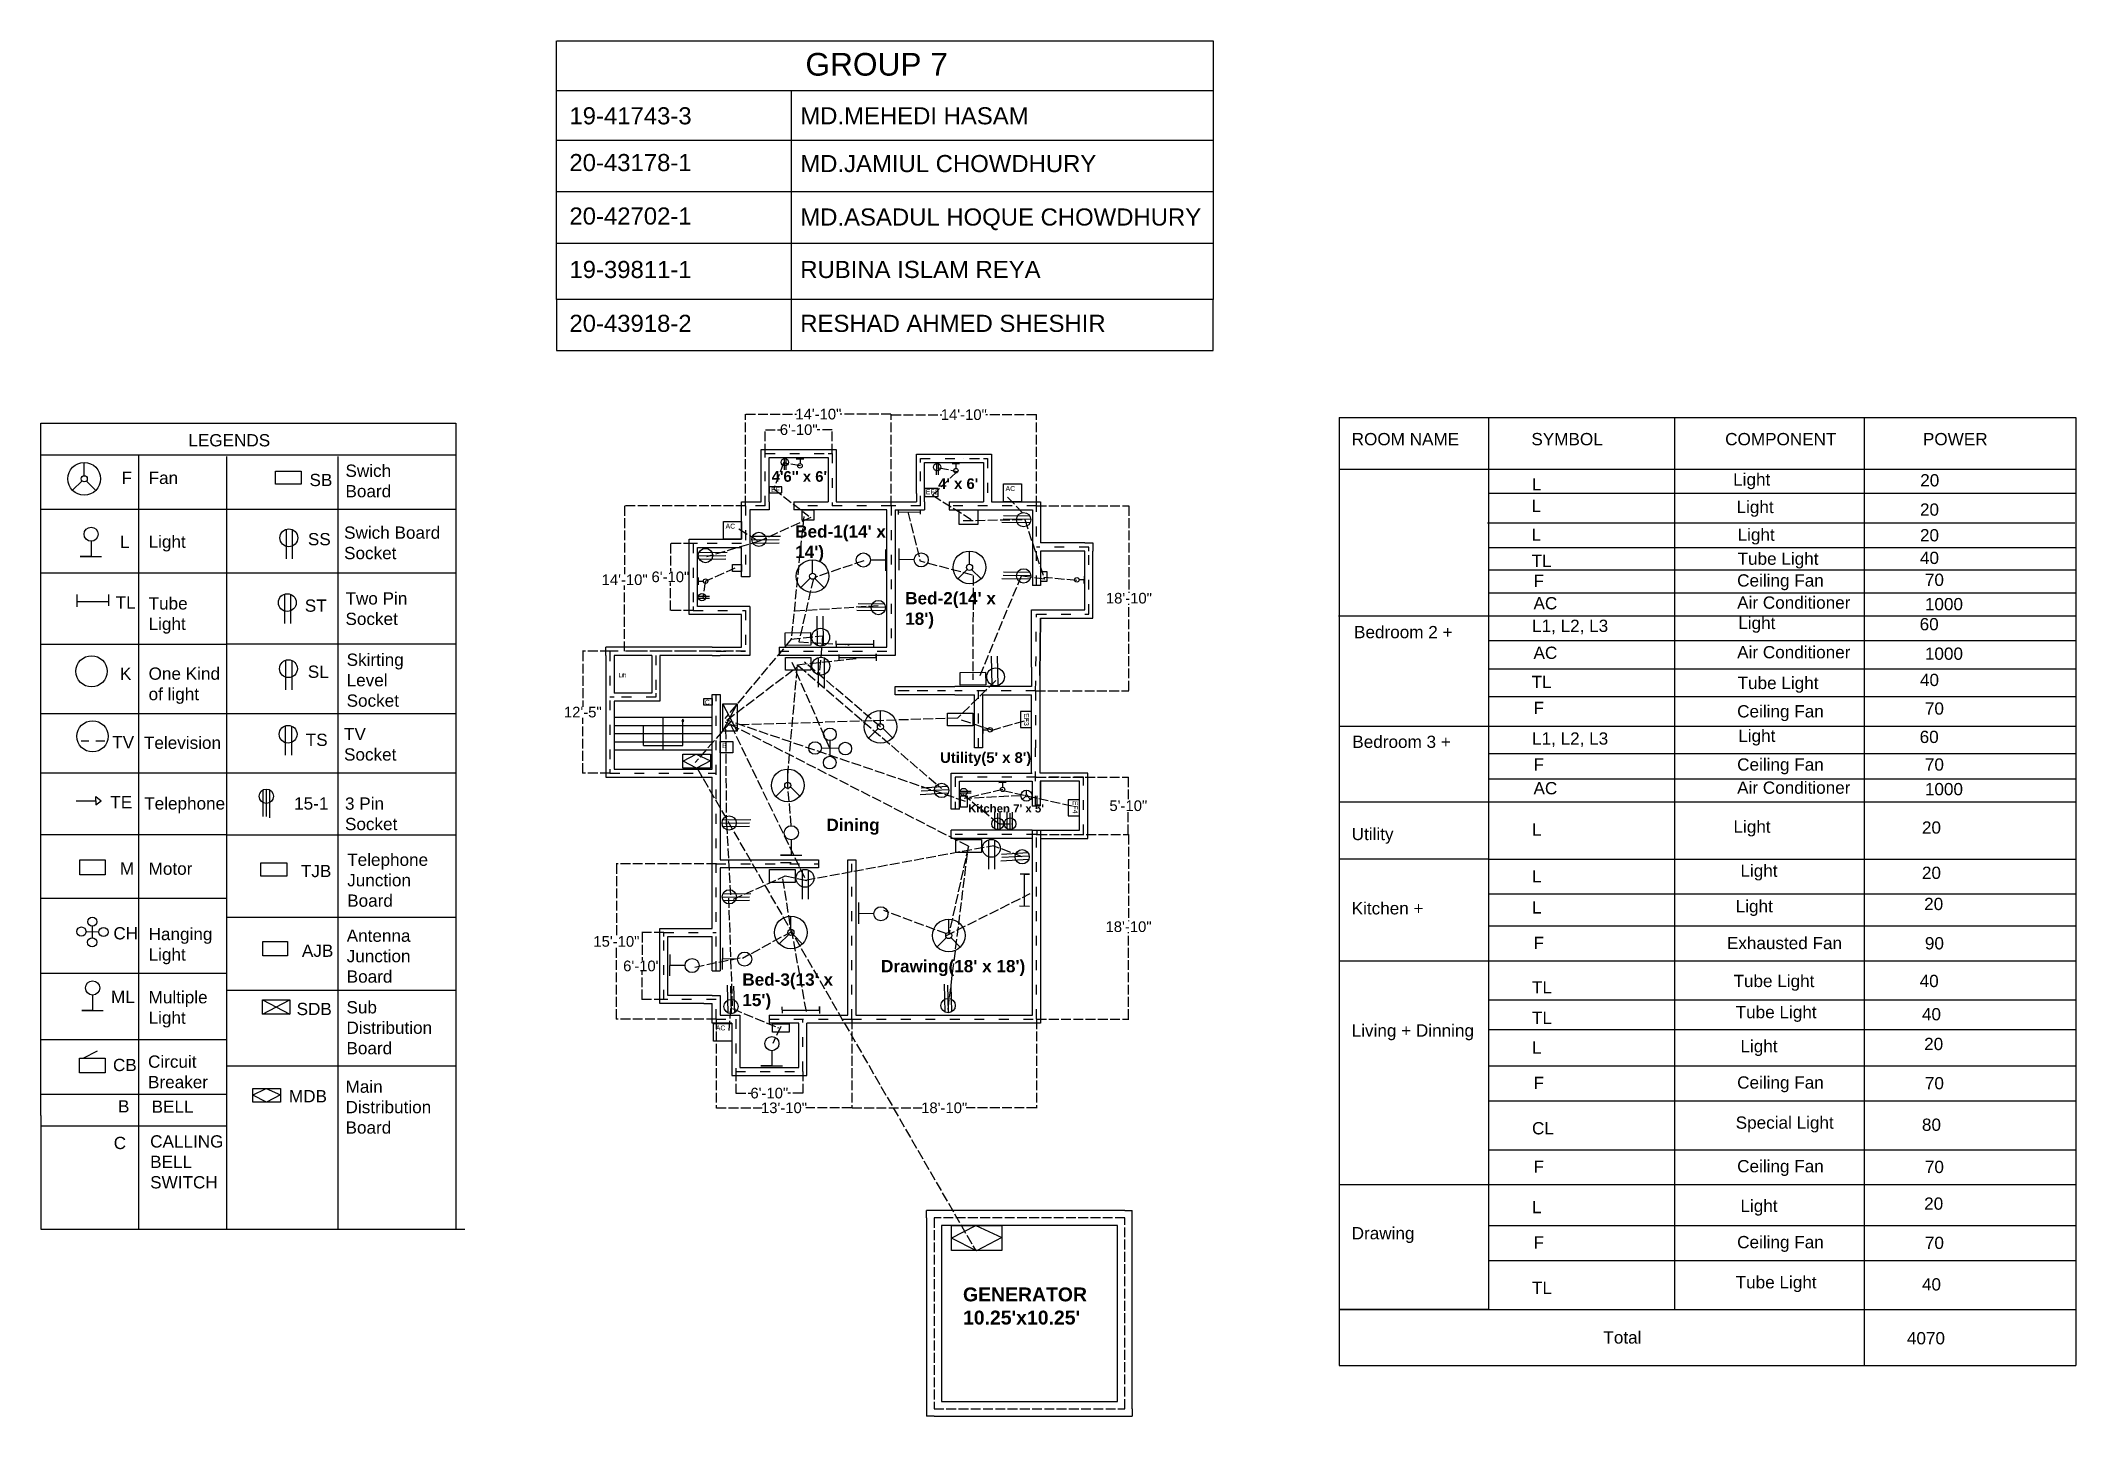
# Model space of a CAD drawing. Header units: inches. Extents: x 401 to 2892, y -266 to 1416.
import ezdxf

# ---------------------------------------------------------------- set-up
doc = ezdxf.new("R2010")
doc.units = ezdxf.units.IN
doc.header["$MEASUREMENT"] = 0
doc.linetypes.add('ACAD_ISO02W100', pattern=[15, 12, -3])
doc.linetypes.add('ACAD_ISO03W100', pattern=[30, 12, -18])
doc.layers.add('dot', color=7, linetype='ACAD_ISO03W100')
doc.layers.add('Layer1', color=160, linetype='Continuous')
doc.styles.get("Standard").update_dxf_attribs({"font": 'arial.ttf'})
doc.dimstyles.new('Annotative', dxfattribs={"dimscale": 0, "dimtxt": 13, "dimasz": 0.18, "dimexe": 0.18, "dimexo": 0.0625, "dimgap": 0.09, "dimtad": 0, "dimtih": 1, "dimtoh": 1, "dimdec": 0, "dimzin": 0, "dimdsep": 46, "dimlunit": 4, "dimtxsty": 'Standard', "dimcen": 0.09, "dimaunit": 1, "dimadec": 0, "dimazin": 0, "dimtfac": 1, "dimtdec": 0, "dimtofl": 0, "dimtmove": 0, "dimatfit": 3, "dimfxl": 1, "dimtolj": 1, "dimtzin": 0, "dimarcsym": 0})

msp = doc.modelspace()

# ---------------------------------------------------------------- texts
at = {"color": 4, "linetype": 'ACAD_ISO02W100', "attachment_point": 1}
for s, width, gutter_width, heights, insert, char_height in [('GROUP 7', 250.485, 0.566, [0], (1336.5, 1401.5), 27.72), ('19-41743-3', 264.064, 0.566, [0], (1047.7, 1335.1), 20.93), ('MD.MEHEDI HASAM', 394.927, 0.566, [0], (1330.2, 1335.1), 20.93), ('20-43178-1', 143.652, 0.566, [0], (1047.7, 1277.9), 20.93), ('MD.JAMIUL CHOWDHURY', 423.944, 0.566, [0], (1330.2, 1276.7), 20.93), ('20-42702-1', 143.652, 0.566, [0], (1047.7, 1212.5), 20.93), ('MD.ASADUL HOQUE CHOWDHURY', 593.46, 0.566, [0], (1330.2, 1211.3), 20.93), ('19-39811-1', 143.652, 0.566, [0], (1047.7, 1147.1), 20.93), ('RUBINA ISLAM REYA', 409.817, 0.566, [0], (1330.2, 1147.1), 20.93), ('20-43918-2', 143.652, 0.566, [0], (1047.7, 1081.2), 20.93), ('RESHAD AHMED SHESHIR', 409.817, 0.566, [0], (1330.2, 1081.2), 20.93), ("{\\fArial|b1|i0|c0|p34;\\C5; \\H1.3x;\\C4;4'6'' x 6'}", 166.552, 1, [0], (1291.3, 889.9), 10), ("{\\fArial|b1|i0|c0|p34; 4' x 6'}", 166.552, 1, [0], (1493.9, 881.1), 13), ("{\\fArial|b1|i0|c0|p34;Bed-1(14' x 14')}", 117.637, 1, [44.9], (1324, 823.6), 15), ("{\\fArial|b1|i0|c0|p34;Utility(5' x 8')}", 166.552, 1, [0], (1501.3, 546), 13), ('{\\fArial|b1|i0|c0|p34;Dining}', 181.165, 1, [0], (1362.2, 464.7), 15), ("{\\fArial|b1|i0|c0|p34;Bed-3(13' x 15')}", 117.637, 1, [0], (1259.3, 275.4), 15), ("{\\fArial|b1|i0|c0|p34;Drawing(18' x 18')}", 181.165, 1, [0], (1429, 291.8), 15)]:
    msp.add_mtext_dynamic_manual_height_columns(s, width=width, gutter_width=gutter_width, heights=heights, dxfattribs=dict(at, insert=insert, char_height=char_height))
at = {"attachment_point": 1}
for s, width, gutter_width, heights, insert, char_height in [('LEGENDS', 20.277, 15.9, [0], (581.4, 935.2), 15), ('ROOM NAME', 147.379, 1, [0.621], (2004.9, 936.6), 15), ('SYMBOL', 147.379, 1, [0.621], (2224.8, 936.6), 15), ('COMPONENT', 147.379, 1, [0.621], (2461.9, 936.6), 15), ('POWER', 147.379, 1, [0.621], (2703.9, 936.6), 15), ('Swich Board', 76.742, 15.9, [0], (773.7, 897.9), 15), ('F', 20.277, 15.9, [0], (499.7, 889.2), 15), ('Fan', 20.277, 15.9, [0], (532.8, 889.2), 15), ('SB', 20.277, 15.9, [0], (729.7, 886.6), 15), ('L', 147.379, 1, [0.621], (2225.4, 881.3), 15), ('Light', 147.379, 1, [0.621], (2471.7, 887.3), 15), ('20', 147.379, 1, [0.621], (2700.6, 886.2), 15), ('EF', 11.139, 1, [0], (1294.5, 870.2), 6), ('EF2', 13.091, 1, [0], (1483.9, 867.6), 6), ('AC', 16.377, 1, [0], (1581.4, 871.6), 6), ('L', 147.379, 1, [0.621], (2225, 854.9), 15), (' Light', 147.379, 1, [0.621], (2470, 853.6), 15), ('20', 147.379, 1, [0.621], (2700.3, 850.4), 15), ('Swich Board Socket', 139.434, 15.9, [0], (772, 822.2), 15), ('AC', 16.377, 1, [0], (1238.8, 825.6), 6), ('L', 20.277, 15.9, [0], (497.8, 810.8), 15), ('Light', 20.277, 15.9, [0], (532.8, 811.1), 15), ('SS', 20.277, 15.9, [0], (727.7, 814.2), 15), ('L', 147.379, 1, [0.621], (2225, 819.7), 15), (' Light', 147.379, 1, [0.621], (2471.3, 819.7), 15), ('20', 147.379, 1, [0.621], (2700.3, 819), 15), ('TL', 147.379, 1, [0.621], (2225, 787.8), 15), (' Tube Light', 147.379, 1, [0.621], (2471.3, 790.3), 15), ('40', 147.379, 1, [0.621], (2700.3, 791.3), 15), ('F', 147.379, 1, [0.621], (2227.4, 763.2), 15), ('Ceiling Fan', 147.379, 1, [0.621], (2476.6, 763.7), 15), ('70', 147.379, 1, [0.621], (2706.3, 764.5), 15), ('TL', 20.277, 15.9, [0], (492.5, 736.6), 15), ('Tube Light', 58.446, 15.9, [0], (532.8, 735.6), 15), ('ST', 20.277, 15.9, [0], (723.9, 732.9), 15), ('Two Pin Socket', 76.742, 15.9, [0], (773.7, 741.7), 15), ('AC', 147.379, 1, [0.621], (2227.4, 735.8), 15), ('Air Conditioner', 147.379, 1, [0.621], (2476.6, 736.6), 15), ('1000', 147.379, 1, [0.621], (2706.3, 734.7), 15), ('Bedroom 2 +', 147.379, 1, [0.621], (2007.8, 700.5), 15), ('L1, L2, L3', 147.379, 1, [0.621], (2225.6, 708.2), 15), (' Light', 147.379, 1, [0.621], (2472.1, 711.7), 15), ('60', 147.379, 1, [0.621], (2699.9, 710.2), 15), ('AC', 147.379, 1, [0.621], (2227.4, 675.2), 15), ('Air Conditioner', 147.379, 1, [0.621], (2476.6, 675.9), 15), ('1000', 147.379, 1, [0.621], (2706.3, 674.1), 15), ('K', 20.277, 15.9, [0], (497.7, 649.5), 15), ('One Kind of light', 108.269, 15.9, [0], (532.8, 649.7), 15), ('SL', 20.277, 15.9, [0], (727.6, 652), 15), ('Skirting Level Socket', 115.657, 15.9, [0], (775.1, 666.7), 15), ('TL', 147.379, 1, [0.621], (2225, 639.5), 15), (' Tube Light', 147.379, 1, [0.621], (2471.3, 638.3), 15), ('40', 147.379, 1, [0.621], (2700.3, 642), 15), ('C', 7.952, 1, [0], (1213.4, 610.2), 6), ('F', 147.379, 1, [0.621], (2227.4, 607.7), 15), ('Ceiling Fan', 147.379, 1, [0.621], (2476.6, 603.6), 15), ('70', 147.379, 1, [0.621], (2706.3, 607), 15), ('TV Socket', 76.742, 15.9, [0], (771.9, 575.8), 15), (' Light', 147.379, 1, [0.621], (2472.1, 573.7), 15), ('TV', 20.277, 15.9, [0], (488.3, 565.9), 15), ('Television', 20.277, 15.9, [0], (527.1, 565.1), 15), ('TS', 20.277, 15.9, [0], (725.1, 568.7), 15), ('B', 10.769, 1, [0], (1234.7, 557.1), 6), ('Bedroom 3 +', 147.379, 1, [0.621], (2005.7, 566.3), 15), ('L1, L2, L3', 147.379, 1, [0.621], (2225.6, 570.3), 15), ('60', 147.379, 1, [0.621], (2699.9, 572.3), 15), ('F', 147.379, 1, [0.621], (2227.4, 538.6), 15), ('Ceiling Fan', 147.379, 1, [0.621], (2476.6, 538.5), 15), ('70', 147.379, 1, [0.621], (2706.3, 538.5), 15), ('AC', 147.379, 1, [0.621], (2227.4, 509.5), 15), ('Air Conditioner', 147.379, 1, [0.621], (2476.6, 510.2), 15), ('1000', 147.379, 1, [0.621], (2706.3, 508.4), 15), ('TE', 20.277, 15.9, [0], (486, 492.5), 15), ('Telephone', 20.277, 15.9, [0], (527.4, 490.9), 15), ('15-1', 20.277, 15.9, [0], (710.9, 490.9), 15), ('3 Pin Socket', 76.742, 15.9, [0], (773.1, 490.7), 15), ('Utility', 147.379, 1, [0.621], (2004.9, 453.5), 15), ('L', 147.379, 1, [0.621], (2225.6, 459.1), 15), ('Light', 147.379, 1, [0.621], (2472.1, 462.5), 15), ('20', 147.379, 1, [0.621], (2702.7, 461.4), 15), ('M', 20.277, 15.9, [0], (497.7, 411.2), 15), ('Motor', 20.277, 15.9, [0], (532.8, 411.1), 15), ('TJB', 20.277, 15.9, [0], (719.1, 408.2), 15), ('Telephone Junction Board', 132.088, 15.9, [0], (775.8, 422), 15), ('L', 147.379, 1, [0.621], (2225.6, 401.7), 15), (' Light', 147.379, 1, [0.621], (2474.8, 408.6), 15), ('20', 147.379, 1, [0.621], (2702.7, 406), 15), ('Kitchen + ', 147.379, 1, [0.621], (2004.9, 362.6), 15), ('L', 147.379, 1, [0.621], (2225.6, 363.7), 15), ('Light', 147.379, 1, [0.621], (2474.8, 365.2), 15), ('20', 147.379, 1, [0.621], (2705.4, 367.9), 15), ('CH', 20.277, 15.9, [0], (489.7, 332), 15), ('Hanging Light', 71.657, 15.9, [0], (532.8, 331.1), 15), ('Antenna Junction Board', 133.95, 15.9, [0], (775.2, 329.1), 15), ('AJB', 20.277, 15.9, [0], (720.4, 310.7), 15), ('F', 147.379, 1, [0.621], (2227.4, 320.2), 15), ('Exhausted Fan', 147.379, 1, [0.621], (2464, 320.1), 15), ('90', 147.379, 1, [0.621], (2706.3, 319.8), 15), ('Tube Light', 147.379, 1, [0.621], (2472.1, 273.7), 15), ('ML', 20.277, 15.9, [0], (486.8, 254.2), 15), ('Multiple Light', 80.674, 15.9, [0], (532.8, 253.8), 15), ('TL', 147.379, 1, [0.621], (2225.6, 265.9), 15), ('40', 147.379, 1, [0.621], (2699.9, 273.7), 15), ('SDB', 20.277, 15.9, [0], (713.9, 239.4), 15), ('Sub Distribution Board', 110.812, 15.9, [0], (774.9, 241.5), 15), ('TL', 147.379, 1, [0.621], (2225.6, 228.7), 15), ('Tube Light', 147.379, 1, [0.621], (2474.8, 235.6), 15), ('40', 147.379, 1, [0.621], (2702.7, 233), 15), ('AC', 16.377, 1, [0], (1226.9, 211.7), 6), ('Living + Dinning', 147.379, 1, [0.621], (2004.9, 213.1), 15), ('Circuit Breaker', 76.742, 15.9, [0], (532.1, 175), 15), ('L', 147.379, 1, [0.621], (2225.6, 192.4), 15), (' Light', 147.379, 1, [0.621], (2474.8, 193.9), 15), ('20', 147.379, 1, [0.621], (2705.4, 196.6), 15), ('CB', 20.277, 15.9, [0], (489.2, 170.9), 15), ('Ceiling Fan', 147.379, 1, [0.621], (2476.6, 149.5), 15), ('MDB', 20.277, 15.9, [0], (704.5, 132.7), 15), ('Main \\PDistribution \\PBoard', 177.535, 15.9, [0], (773.8, 144.4), 15), ('F', 147.379, 1, [0.621], (2227.4, 148.9), 15), ('70', 147.379, 1, [0.621], (2706.3, 148.6), 15), ('B', 26.67, 1, [0], (495.4, 120.3), 15), ('BELL', 68.973, 1, [0], (536.5, 119.9), 15), ('Special Light', 147.379, 1, [0.621], (2474.8, 100.4), 15), ('C', 14.714, 1, [0], (490.1, 75.5), 15), ('CALLING BELL SWITCH', 78.184, 1, [0], (534.7, 77.4), 15), ('CL', 147.379, 1, [0.621], (2225.6, 93.5), 15), ('80', 147.379, 1, [0.621], (2702.7, 97.8), 15), ('F', 147.379, 1, [0.621], (2227.4, 46.5), 15), ('Ceiling Fan', 147.379, 1, [0.621], (2476.6, 47.1), 15), ('70', 147.379, 1, [0.621], (2706.3, 46.2), 15), ('20', 147.379, 1, [0.621], (2705.4, 1.3), 15), ('L', 147.379, 1, [0.621], (2225.6, -2.9), 15), (' Light', 147.379, 1, [0.621], (2474.8, -1.4), 15), ('Drawing', 147.379, 1, [0.621], (2004.9, -34.9), 15), ('F', 147.379, 1, [0.621], (2227.4, -46.4), 15), ('Ceiling Fan', 147.379, 1, [0.621], (2476.6, -45.8), 15), ('70', 147.379, 1, [0.621], (2706.3, -46.7), 15), ('Tube Light', 147.379, 1, [0.621], (2474.8, -94.9), 15), ('40', 147.379, 1, [0.621], (2702.7, -97.5), 15), ('TL', 147.379, 1, [0.621], (2225.6, -101.8), 15), ('Total', 147.379, 1, [0.621], (2312.9, -162.4), 15), ('4070', 147.379, 1, [0.621], (2684.3, -163.4), 15)]:
    msp.add_mtext_dynamic_manual_height_columns(s, width=width, gutter_width=gutter_width, heights=heights, dxfattribs=dict(at, insert=insert, char_height=char_height))
at = {"color": 2, "linetype": 'ACAD_ISO02W100', "true_color": 0xf1eb1f, "attachment_point": 1}
for s, insert, char_height in [('Lift', (1107.8, 642.8), 5), ("{\\fArial|b1|i0|c0|p34;\\C4; Kitchen 7' x 5'}", (1531.7, 482.3), 10)]:
    msp.add_mtext_dynamic_manual_height_columns(s, width=166.552, gutter_width=1, heights=[0], dxfattribs=dict(at, insert=insert, char_height=char_height))
at = {"char_height": 6, "attachment_point": 1}
for s, width, insert, rotation in [('EF3', 8.534, (1609.9, 593.7), 270.3656), ('EF4', 8.898, (1669.7, 486.4), 269.6474)]:
    msp.add_mtext_dynamic_manual_height_columns(s, width=width, gutter_width=1, heights=[0], dxfattribs=dict(at, insert=insert, rotation=rotation))
at = {"color": 4, "linetype": 'ByBlock', "insert": (1529.3, -108.8), "char_height": 17, "attachment_point": 1}
msp.add_mtext_dynamic_manual_height_columns("{\\fArial|b1|i0|c0|p34;GENERATOR\\P10.25'x10.25'}", width=168.767, gutter_width=1.82, heights=[0], dxfattribs=at)
at = {"layer": 'dot', "color": 4, "linetype": 'ACAD_ISO02W100', "insert": (1458.6, 741.9), "char_height": 15, "attachment_point": 1}
msp.add_mtext_dynamic_manual_height_columns("{\\fArial|b1|i0|c0|p34;Bed-2(14' x 18')}", width=117.637, gutter_width=1, heights=[44.9], dxfattribs=at)

# ---------------------------------------------------------------- blocks, each defined once
blk = doc.blocks.new('*D5')
at = {"color": 0, "linetype": 'ACAD_ISO02W100', "lineweight": -2, "transparency": 16777216}
for p, q in [((1393.3, 219.4), (1393.3, 110.7)), ((1619.3, 219.4), (1619.3, 110.7)), ((1393.5, 110.9), (1479.5, 110.9)), ((1619.2, 110.9), (1533.2, 110.9))]:
    blk.add_line(p, q, dxfattribs=at)
at = {"color": 0, "linetype": 'ACAD_ISO02W100', "transparency": 16777216}
for points in [[(1393.5, 110.9), (1393.5, 110.9), (1393.3, 110.9)], [(1619.2, 110.9), (1619.2, 110.9), (1619.3, 110.9)]]:
    blk.add_solid(points, dxfattribs=at)
at = {"layer": 'Defpoints', "color": 0, "linetype": 'ACAD_ISO02W100', "transparency": 16777216}
for p in [(1393.3, 219.5), (1619.3, 219.5), (1619.3, 110.9)]:
    blk.add_point(p, dxfattribs=at)
at = {"color": 0, "linetype": 'ACAD_ISO02W100', "transparency": 16777216, "insert": (1506.3, 110.9), "char_height": 13, "attachment_point": 5}
blk.add_mtext('\\A1;18\'-10"', dxfattribs=at)
blk = doc.blocks.new('*D6')
at = {"color": 0, "linetype": 'ACAD_ISO02W100', "lineweight": -2, "transparency": 16777216}
for p, q in [((1227.3, 219.4), (1227.3, 110.7)), ((1393.3, 219.4), (1393.3, 110.7)), ((1227.5, 110.9), (1283.5, 110.9)), ((1393.2, 110.9), (1337.2, 110.9))]:
    blk.add_line(p, q, dxfattribs=at)
at = {"color": 0, "linetype": 'ACAD_ISO02W100', "transparency": 16777216}
for points in [[(1227.5, 110.9), (1227.5, 110.9), (1227.3, 110.9)], [(1393.2, 110.9), (1393.2, 110.9), (1393.3, 110.9)]]:
    blk.add_solid(points, dxfattribs=at)
at = {"layer": 'Defpoints', "color": 0, "linetype": 'ACAD_ISO02W100', "transparency": 16777216}
for p in [(1227.3, 219.5), (1393.3, 219.5), (1227.3, 110.9)]:
    blk.add_point(p, dxfattribs=at)
at = {"color": 0, "linetype": 'ACAD_ISO02W100', "transparency": 16777216, "insert": (1310.3, 110.9), "char_height": 13, "attachment_point": 5}
blk.add_mtext('\\A1;13\'-10"', dxfattribs=at)
blk = doc.blocks.new('*D7')
at = {"color": 0, "linetype": 'ACAD_ISO02W100', "lineweight": -2, "transparency": 16777216}
for p, q in [((1227.3, 409.5), (1105, 409.5)), ((1105.2, 409.3), (1105.2, 321.2)), ((1105.2, 219.6), (1105.2, 307.7)), ((1227.3, 219.5), (1105, 219.5))]:
    blk.add_line(p, q, dxfattribs=at)
at = {"color": 0, "linetype": 'ACAD_ISO02W100', "transparency": 16777216}
for points in [[(1105.2, 409.3), (1105.3, 409.3), (1105.2, 409.5)], [(1105.2, 219.6), (1105.3, 219.6), (1105.2, 219.5)]]:
    blk.add_solid(points, dxfattribs=at)
at = {"layer": 'Defpoints', "color": 0, "linetype": 'ACAD_ISO02W100', "transparency": 16777216}
for p in [(1105.2, 409.5), (1227.3, 409.5), (1227.3, 219.5)]:
    blk.add_point(p, dxfattribs=at)
at = {"color": 0, "linetype": 'ACAD_ISO02W100', "transparency": 16777216, "insert": (1105.2, 314.5), "char_height": 13, "attachment_point": 5}
blk.add_mtext('\\A1;15\'-10"', dxfattribs=at)
blk = doc.blocks.new('*D8')
at = {"color": 0, "linetype": 'ACAD_ISO02W100', "lineweight": -2, "transparency": 16777216}
for p, q in [((1263.3, 847.5), (1115.1, 847.5)), ((1115.3, 847.3), (1115.3, 763.7)), ((1115.3, 669.6), (1115.3, 750.2)), ((1263.3, 669.5), (1115.1, 669.5))]:
    blk.add_line(p, q, dxfattribs=at)
at = {"color": 0, "linetype": 'ACAD_ISO02W100', "transparency": 16777216}
for points in [[(1115.2, 847.3), (1115.3, 847.3), (1115.3, 847.5)], [(1115.2, 669.6), (1115.3, 669.6), (1115.3, 669.5)]]:
    blk.add_solid(points, dxfattribs=at)
at = {"layer": 'Defpoints', "color": 0, "linetype": 'ACAD_ISO02W100', "transparency": 16777216}
for p in [(1115.3, 847.5), (1263.3, 847.5), (1263.3, 669.5)]:
    blk.add_point(p, dxfattribs=at)
at = {"color": 0, "linetype": 'ACAD_ISO02W100', "transparency": 16777216, "insert": (1115.3, 757), "char_height": 13, "attachment_point": 5}
blk.add_mtext('\\A1;14\'-10"', dxfattribs=at)
blk = doc.blocks.new('*D9')
at = {"color": 0, "linetype": 'ACAD_ISO02W100', "lineweight": -2, "transparency": 16777216}
for p, q in [((1263.3, 847.5), (1263.3, 959.8)), ((1263.5, 959.6), (1325.5, 959.6)), ((1441.2, 959.6), (1379.2, 959.6)), ((1441.3, 847.5), (1441.3, 959.8))]:
    blk.add_line(p, q, dxfattribs=at)
at = {"color": 0, "linetype": 'ACAD_ISO02W100', "transparency": 16777216}
for points in [[(1263.5, 959.6), (1263.5, 959.6), (1263.3, 959.6)], [(1441.2, 959.6), (1441.2, 959.6), (1441.3, 959.6)]]:
    blk.add_solid(points, dxfattribs=at)
at = {"layer": 'Defpoints', "color": 0, "linetype": 'ACAD_ISO02W100', "transparency": 16777216}
for p in [(1441.3, 959.6), (1263.3, 847.5), (1441.3, 847.5)]:
    blk.add_point(p, dxfattribs=at)
at = {"color": 0, "linetype": 'ACAD_ISO02W100', "transparency": 16777216, "insert": (1352.3, 959.6), "char_height": 13, "attachment_point": 5}
blk.add_mtext('\\A1;14\'-10"', dxfattribs=at)
blk = doc.blocks.new('*D10')
at = {"color": 0, "linetype": 'ACAD_ISO02W100', "lineweight": -2, "transparency": 16777216}
for p, q in [((1441.3, 847.5), (1441.3, 959.1)), ((1441.5, 958.9), (1503.5, 958.9)), ((1619.2, 958.9), (1557.2, 958.9)), ((1619.3, 847.5), (1619.3, 959.1))]:
    blk.add_line(p, q, dxfattribs=at)
at = {"color": 0, "linetype": 'ACAD_ISO02W100', "transparency": 16777216}
for points in [[(1441.5, 958.9), (1441.5, 958.9), (1441.3, 958.9)], [(1619.2, 958.9), (1619.2, 958.9), (1619.3, 958.9)]]:
    blk.add_solid(points, dxfattribs=at)
at = {"layer": 'Defpoints', "color": 0, "linetype": 'ACAD_ISO02W100', "transparency": 16777216}
for p in [(1619.3, 958.9), (1441.3, 847.5), (1619.3, 847.5)]:
    blk.add_point(p, dxfattribs=at)
at = {"color": 0, "linetype": 'ACAD_ISO02W100', "transparency": 16777216, "insert": (1530.3, 958.9), "char_height": 13, "attachment_point": 5}
blk.add_mtext('\\A1;14\'-10"', dxfattribs=at)
blk = doc.blocks.new('*D11')
at = {"color": 0, "linetype": 'ACAD_ISO02W100', "lineweight": -2, "transparency": 16777216}
for p, q in [((1620.1, 445.5), (1732.1, 445.5)), ((1731.9, 445.3), (1731.9, 339.2)), ((1731.9, 219.6), (1731.9, 325.7)), ((1619.4, 219.5), (1732.1, 219.5))]:
    blk.add_line(p, q, dxfattribs=at)
at = {"color": 0, "linetype": 'ACAD_ISO02W100', "transparency": 16777216}
for points in [[(1731.8, 445.3), (1731.9, 445.3), (1731.9, 445.5)], [(1731.8, 219.6), (1731.9, 219.6), (1731.9, 219.5)]]:
    blk.add_solid(points, dxfattribs=at)
at = {"layer": 'Defpoints', "color": 0, "linetype": 'ACAD_ISO02W100', "transparency": 16777216}
for p in [(1620.1, 445.5), (1731.9, 445.5), (1619.3, 219.5)]:
    blk.add_point(p, dxfattribs=at)
at = {"color": 0, "linetype": 'ACAD_ISO02W100', "transparency": 16777216, "insert": (1731.9, 332.5), "char_height": 13, "attachment_point": 5}
blk.add_mtext('\\A1;18\'-10"', dxfattribs=at)
blk = doc.blocks.new('*D12')
at = {"color": 0, "linetype": 'ACAD_ISO02W100', "lineweight": -2, "transparency": 16777216}
for p, q in [((1619.4, 847.5), (1732.4, 847.5)), ((1732.3, 847.3), (1732.3, 741.1)), ((1732.3, 621.5), (1732.3, 727.6)), ((1618.2, 621.3), (1732.4, 621.3))]:
    blk.add_line(p, q, dxfattribs=at)
at = {"color": 0, "linetype": 'ACAD_ISO02W100', "transparency": 16777216}
for points in [[(1732.2, 847.3), (1732.3, 847.3), (1732.3, 847.5)], [(1732.2, 621.5), (1732.3, 621.5), (1732.3, 621.3)]]:
    blk.add_solid(points, dxfattribs=at)
at = {"layer": 'Defpoints', "color": 0, "linetype": 'ACAD_ISO02W100', "transparency": 16777216}
for p in [(1619.3, 847.5), (1618.2, 621.3), (1732.3, 621.3)]:
    blk.add_point(p, dxfattribs=at)
at = {"color": 0, "linetype": 'ACAD_ISO02W100', "transparency": 16777216, "insert": (1732.3, 734.4), "char_height": 13, "attachment_point": 5}
blk.add_mtext('\\A1;18\'-10"', dxfattribs=at)
blk = doc.blocks.new('*D13')
at = {"color": 0, "linetype": 'ACAD_ISO02W100', "lineweight": -2, "transparency": 16777216}
for p, q in [((1618.9, 515.5), (1731.8, 515.5)), ((1731.6, 515.4), (1731.6, 487.2)), ((1731.6, 445.6), (1731.6, 473.8)), ((1620.1, 445.5), (1731.8, 445.5))]:
    blk.add_line(p, q, dxfattribs=at)
at = {"color": 0, "linetype": 'ACAD_ISO02W100', "transparency": 16777216}
for points in [[(1731.6, 515.4), (1731.7, 515.4), (1731.6, 515.5)], [(1731.6, 445.6), (1731.7, 445.6), (1731.6, 445.5)]]:
    blk.add_solid(points, dxfattribs=at)
at = {"layer": 'Defpoints', "color": 0, "linetype": 'ACAD_ISO02W100', "transparency": 16777216}
for p in [(1618.9, 515.5), (1731.6, 515.5), (1620.1, 445.5)]:
    blk.add_point(p, dxfattribs=at)
at = {"color": 0, "linetype": 'ACAD_ISO02W100', "transparency": 16777216, "insert": (1731.6, 480.5), "char_height": 13, "attachment_point": 5}
blk.add_mtext('\\A1;5\'-10"', dxfattribs=at)
blk = doc.blocks.new('*D14')
at = {"color": 0, "linetype": 'ACAD_ISO02W100', "lineweight": -2, "transparency": 16777216}
for p, q in [((1097.3, 669.5), (1063.9, 669.5)), ((1064.1, 669.3), (1064.1, 601.7)), ((1064.1, 520.6), (1064.1, 588.2)), ((1097.3, 520.5), (1063.9, 520.5))]:
    blk.add_line(p, q, dxfattribs=at)
at = {"color": 0, "linetype": 'ACAD_ISO02W100', "transparency": 16777216}
for points in [[(1064.1, 669.3), (1064.1, 669.3), (1064.1, 669.5)], [(1064.1, 520.6), (1064.1, 520.6), (1064.1, 520.5)]]:
    blk.add_solid(points, dxfattribs=at)
at = {"layer": 'Defpoints', "color": 0, "linetype": 'ACAD_ISO02W100', "transparency": 16777216}
for p in [(1064.1, 669.5), (1097.3, 669.5), (1097.3, 520.5)]:
    blk.add_point(p, dxfattribs=at)
at = {"color": 0, "linetype": 'ACAD_ISO02W100', "transparency": 16777216, "insert": (1064.1, 595), "char_height": 13, "attachment_point": 5}
blk.add_mtext('\\A1;12\'-5"', dxfattribs=at)
blk = doc.blocks.new('*D15')
at = {"color": 0, "linetype": 'ACAD_ISO02W100', "lineweight": -2, "transparency": 16777216}
for p, q in [((1251.3, 155.4), (1251.3, 128.8)), ((1333.3, 155.4), (1333.3, 128.8)), ((1251.5, 128.9), (1269.9, 128.9)), ((1333.2, 128.9), (1314.8, 128.9))]:
    blk.add_line(p, q, dxfattribs=at)
at = {"color": 0, "linetype": 'ACAD_ISO02W100', "transparency": 16777216}
for points in [[(1251.5, 129), (1251.5, 128.9), (1251.3, 128.9)], [(1333.2, 129), (1333.2, 128.9), (1333.3, 128.9)]]:
    blk.add_solid(points, dxfattribs=at)
at = {"layer": 'Defpoints', "color": 0, "linetype": 'ACAD_ISO02W100', "transparency": 16777216}
for p in [(1251.3, 155.5), (1333.3, 155.5), (1333.3, 128.9)]:
    blk.add_point(p, dxfattribs=at)
at = {"color": 0, "linetype": 'ACAD_ISO02W100', "transparency": 16777216, "insert": (1292.3, 128.9), "char_height": 13, "attachment_point": 5}
blk.add_mtext('\\A1;6\'-10"', dxfattribs=at)
blk = doc.blocks.new('*D16')
at = {"color": 0, "linetype": 'ACAD_ISO02W100', "lineweight": -2, "transparency": 16777216}
for p, q in [((1163.3, 325.5), (1136.4, 325.5)), ((1136.6, 325.3), (1136.6, 291.2)), ((1136.6, 243.6), (1136.6, 277.7)), ((1163.3, 243.5), (1136.4, 243.5))]:
    blk.add_line(p, q, dxfattribs=at)
at = {"color": 0, "linetype": 'ACAD_ISO02W100', "transparency": 16777216}
for points in [[(1136.5, 325.3), (1136.6, 325.3), (1136.6, 325.5)], [(1136.5, 243.6), (1136.6, 243.6), (1136.6, 243.5)]]:
    blk.add_solid(points, dxfattribs=at)
at = {"layer": 'Defpoints', "color": 0, "linetype": 'ACAD_ISO02W100', "transparency": 16777216}
for p in [(1136.6, 325.5), (1163.3, 325.5), (1163.3, 243.5)]:
    blk.add_point(p, dxfattribs=at)
at = {"color": 0, "linetype": 'ACAD_ISO02W100', "transparency": 16777216, "insert": (1136.6, 284.5), "char_height": 13, "attachment_point": 5}
blk.add_mtext('\\A1;6\'-10"', dxfattribs=at)
blk = doc.blocks.new('*D17')
at = {"color": 0, "linetype": 'ACAD_ISO02W100', "lineweight": -2, "transparency": 16777216}
for p, q in [((1199.3, 801.5), (1171.1, 801.5)), ((1171.3, 801.3), (1171.3, 767.2)), ((1171.3, 719.6), (1171.3, 753.7)), ((1199.3, 719.5), (1171.1, 719.5))]:
    blk.add_line(p, q, dxfattribs=at)
at = {"color": 0, "linetype": 'ACAD_ISO02W100', "transparency": 16777216}
for points in [[(1171.3, 801.3), (1171.4, 801.3), (1171.3, 801.5)], [(1171.3, 719.6), (1171.4, 719.6), (1171.3, 719.5)]]:
    blk.add_solid(points, dxfattribs=at)
at = {"layer": 'Defpoints', "color": 0, "linetype": 'ACAD_ISO02W100', "transparency": 16777216}
for p in [(1171.3, 801.5), (1199.3, 801.5), (1199.3, 719.5)]:
    blk.add_point(p, dxfattribs=at)
at = {"color": 0, "linetype": 'ACAD_ISO02W100', "transparency": 16777216, "insert": (1171.3, 760.5), "char_height": 13, "attachment_point": 5}
blk.add_mtext('\\A1;6\'-10"', dxfattribs=at)
blk = doc.blocks.new('*D18')
at = {"color": 0, "linetype": 'ACAD_ISO02W100', "lineweight": -2, "transparency": 16777216}
for p, q in [((1287.3, 911.5), (1287.3, 940.8)), ((1287.5, 940.6), (1305.9, 940.6)), ((1369.2, 940.6), (1350.8, 940.6)), ((1369.3, 911.5), (1369.3, 940.8))]:
    blk.add_line(p, q, dxfattribs=at)
at = {"color": 0, "linetype": 'ACAD_ISO02W100', "transparency": 16777216}
for points in [[(1287.5, 940.6), (1287.5, 940.6), (1287.3, 940.6)], [(1369.2, 940.6), (1369.2, 940.6), (1369.3, 940.6)]]:
    blk.add_solid(points, dxfattribs=at)
at = {"layer": 'Defpoints', "color": 0, "linetype": 'ACAD_ISO02W100', "transparency": 16777216}
for p in [(1369.3, 940.6), (1287.3, 911.5), (1369.3, 911.5)]:
    blk.add_point(p, dxfattribs=at)
at = {"color": 0, "linetype": 'ACAD_ISO02W100', "transparency": 16777216, "insert": (1328.3, 940.6), "char_height": 13, "attachment_point": 5}
blk.add_mtext('\\A1;6\'-10"', dxfattribs=at)

# ---------------------------------------------------------------- dimensions: what is measured, and where the dimension line sits
at = {"color": 6, "linetype": 'ACAD_ISO02W100'}
for base, p1, p2, picture, middle in [((1441.3, 959.6), (1263.3, 847.5), (1441.3, 847.5), '*D9', (1352.3, 959.6)), ((1619.3, 958.9), (1441.3, 847.5), (1619.3, 847.5), '*D10', (1530.3, 958.9))]:
    dim = msp.add_linear_dim(base=base, p1=p1, p2=p2, dimstyle='Annotative', dxfattribs=at)
    dim.commit()
    dim.dimension.update_dxf_attribs({"geometry": picture, "text_midpoint": middle})
for base, p1, p2, picture, middle in [((1369.3, 940.6), (1287.3, 911.5), (1369.3, 911.5), '*D18', (1328.3, 940.6)), ((1227.3, 110.9), (1393.3, 219.5), (1227.3, 219.5), '*D6', (1310.3, 110.9)), ((1619.3, 110.9), (1393.3, 219.5), (1619.3, 219.5), '*D5', (1506.3, 110.9)), ((1333.3, 128.9), (1251.3, 155.5), (1333.3, 155.5), '*D15', (1292.3, 128.9))]:
    dim = msp.add_linear_dim(base=base, p1=p1, p2=p2, dimstyle='Annotative', dxfattribs=at)
    dim.commit()
    dim.dimension.update_dxf_attribs({"geometry": picture, "text_midpoint": middle, "dimtype": 160})
for base, p1, p2, picture, middle in [((1115.3, 847.5), (1263.3, 669.5), (1263.3, 847.5), '*D8', (1115.3, 757)), ((1171.3, 801.5), (1199.3, 719.5), (1199.3, 801.5), '*D17', (1171.3, 760.5)), ((1105.2, 409.5), (1227.3, 219.5), (1227.3, 409.5), '*D7', (1105.2, 314.5)), ((1136.6, 325.5), (1163.3, 243.5), (1163.3, 325.5), '*D16', (1136.6, 284.5))]:
    dim = msp.add_linear_dim(base=base, p1=p1, p2=p2, angle=90, dimstyle='Annotative', dxfattribs=at)
    dim.commit()
    dim.dimension.update_dxf_attribs({"geometry": picture, "text_midpoint": middle, "dimtype": 160})
for base, p1, p2, picture, middle in [((1732.3, 621.3), (1619.3, 847.5), (1618.2, 621.3), '*D12', (1732.3, 734.4)), ((1064.1, 669.5), (1097.3, 520.5), (1097.3, 669.5), '*D14', (1064.1, 595)), ((1731.6, 515.5), (1620.1, 445.5), (1618.9, 515.5), '*D13', (1731.6, 480.5)), ((1731.9, 445.5), (1619.3, 219.5), (1620.1, 445.5), '*D11', (1731.9, 332.5))]:
    dim = msp.add_linear_dim(base=base, p1=p1, p2=p2, angle=90, dimstyle='Annotative', dxfattribs=at)
    dim.commit()
    dim.dimension.update_dxf_attribs({"geometry": picture, "text_midpoint": middle})

# ---------------------------------------------------------------- linework, layer by layer
at = {"color": 242, "true_color": 0xcd2027}
for p, q in [((1031.8, 1355.2), (1031.8, 1416.5)), ((1032.4, 1416.5), (1835.4, 1416.5)), ((1835.4, 1355.2), (1031.8, 1355.2)), ((1319.2, 1355), (1319.2, 1099.9)), ((1031.8, 1295), (1835.4, 1295)), ((1835.4, 1231.5), (1031.8, 1231.5)), ((1031.8, 1169), (1835.4, 1169)), ((1031.8, 1099.9), (1031.8, 1037.4)), ((1319.2, 1099.9), (1319.2, 1037.4)), ((1835.4, 1037.4), (1835.4, 1099.9)), ((1031.8, 1037.4), (1835.4, 1037.4))]:
    msp.add_line(p, q, dxfattribs=at)
for p, q in [((401.1, 908.5), (401.1, 948.8)), ((401.1, 948.8), (908.9, 948.8)), ((908.9, 948.8), (908.9, 879)), ((1989.5, 955.4), (1989.5, 262.2)), ((1989.5, 955.4), (2891.1, 955.4)), ((2172.5, 955.4), (2172.5, 262.2)), ((2400.1, 955.4), (2400.1, 262.2)), ((2632.2, 955.4), (2632.2, 262.2)), ((2891.1, 955.4), (2891.1, 262.2)), ((400.8, 909.8), (908.7, 909.8)), ((400.8, 101.5), (400.8, 909.8)), ((454, 884.3), (454, 900.5)), ((520.4, 908.8), (520.4, 101.5)), ((628.1, 907.7), (628.1, 101.5)), ((764.3, 907.7), (764.3, 101.5)), ((908.7, 909.8), (908.7, 101.5)), ((1282.3, 852.5), (1282.3, 916.5)), ((1282.3, 916.5), (1374.3, 916.5)), ((1292.3, 852.5), (1292.3, 906.5)), ((1292.3, 906.5), (1364.3, 906.5)), ((1310.4, 905.1), (1310.3, 891.4)), ((1312.6, 905.1), (1312.5, 891.5)), ((1325.3, 905.1), (1334.5, 905.1)), ((1329.9, 905.1), (1329.9, 899.2)), ((1364.3, 906.5), (1364.3, 852.5)), ((1374.3, 916.5), (1374.3, 852.5)), ((1472.3, 862.5), (1472.3, 910.5)), ((1472.3, 910.5), (1564.3, 910.5)), ((1482.3, 852.5), (1482.3, 900.5)), ((1482.3, 900.5), (1554.3, 900.5)), ((1496.7, 899), (1496.6, 885.3)), ((1498.9, 899), (1498.8, 885.4)), ((1516, 899.2), (1525.2, 899.1)), ((1520.6, 899.2), (1520.6, 893.2)), ((1530.2, 904.8), (1530.2, 904.8)), ((1554.3, 900.5), (1554.3, 852.5)), ((1564.3, 910.5), (1564.3, 852.5)), ((451.3, 877.9), (439.7, 866.5)), ((456.7, 877.8), (468.2, 866.4)), ((1989.5, 892.4), (2891.1, 892.4)), ((2173, 863), (2891.6, 863)), ((1268.3, 842.5), (1268.3, 760.5)), ((1292.3, 842.5), (1268.3, 842.5)), ((1436.3, 842.5), (1322.3, 842.5)), ((1436.3, 674.5), (1436.3, 842.5)), ((1450, 842.5), (1450.1, 836.8)), ((1450.1, 839.6), (1476.7, 840)), ((1476.7, 842.5), (1476.8, 837.4)), ((1611.2, 826.5), (1577, 827.1)), ((1612.1, 830.6), (1578.6, 831.2)), ((1611.2, 834.7), (1578.7, 835.1)), ((2171, 826.7), (2889.6, 826.7)), ((462.5, 804.2), (462.5, 785.4)), ((701, 818.4), (701, 782.6)), ((708.3, 818.3), (708.3, 782.6)), ((1271, 806), (1304.5, 806.3)), ((1271.8, 810.2), (1306, 810.5)), ((1272.1, 801.9), (1304.5, 802.4)), ((1678.3, 802.1), (1624.3, 802.1)), ((462.5, 785.4), (449.1, 785.4)), ((449.1, 785.4), (475.3, 785.4)), ((1205.6, 786.3), (1239.1, 786.6)), ((1206.4, 790.5), (1240.6, 790.8)), ((1206.7, 782.2), (1239.2, 782.7)), ((1345.2, 765.2), (1345.2, 781.4)), ((1416, 781.2), (1434.7, 781.2)), ((1434.7, 767.8), (1434.7, 794)), ((1434.7, 781.2), (1434.7, 767.8)), ((1451, 795.2), (1450.7, 768.9)), ((1469.6, 781.5), (1450.9, 781.7)), ((1537.3, 775.9), (1537.3, 792.2)), ((1678.3, 792.1), (1624.3, 792.1)), ((1678.3, 720.1), (1678.3, 792.1)), ((1688.3, 720.1), (1688.3, 792.1)), ((2172.3, 796.6), (2890.9, 796.6)), ((1205.6, 750.8), (1205.7, 759.9)), ((1205.6, 755.4), (1211.6, 755.3)), ((1342.5, 758.8), (1330.9, 747.4)), ((1347.9, 758.7), (1359.4, 747.3)), ((1534.6, 769.6), (1522.9, 758.2)), ((1539.9, 769.5), (1551.4, 758)), ((1611.3, 757.8), (1577, 758.2)), ((1612.2, 762), (1578.6, 762.3)), ((1611.2, 766.1), (1578.7, 766.3)), ((1677.3, 756.8), (1671.4, 756.9)), ((1677.4, 761.4), (1677.3, 752.3)), ((699.1, 739.2), (699.1, 703.4)), ((706.4, 739.1), (706.4, 703.4)), ((1205.5, 736.8), (1219.1, 736.8)), ((1205.5, 734.6), (1205.5, 734.6)), ((1205.5, 734.6), (1219.3, 734.6)), ((1268.3, 724.5), (1268.3, 674.5)), ((1433.4, 727.3), (1400.9, 727.4)), ((1434.4, 723.2), (1400.9, 723.5)), ((1351.4, 676.7), (1350.9, 712.3)), ((1358.7, 676.7), (1358.2, 712.5)), ((1433.6, 719), (1399.3, 719.4)), ((1624.3, 720.1), (1678.3, 720.1)), ((1624.3, 710.1), (1678.3, 710.1)), ((1988.6, 712.8), (2890.1, 712.8)), ((1222.3, 674.5), (1258.3, 674.5)), ((1304.3, 674.5), (1436.3, 674.5)), ((1373.9, 682.3), (1374, 674.5)), ((1373.9, 678.4), (1419.9, 678.4)), ((1419.9, 683), (1419.9, 674.2)), ((2172.5, 682.9), (2891.1, 682.9)), ((700.5, 658.3), (700.5, 622.5)), ((707.9, 658.2), (707.9, 622.5)), ((1352, 661.5), (1352, 625.6)), ((1359.3, 661.3), (1359.3, 625.6)), ((1377.2, 665.7), (1377.3, 657.9)), ((1377.3, 661.8), (1423.2, 661.8)), ((1423.2, 661.8), (1423.2, 666.5)), ((1423.2, 666.5), (1423.2, 657.7)), ((1564.9, 627.9), (1564.3, 663.6)), ((1572.2, 627.9), (1571.6, 663.7)), ((1235.4, 571.7), (1252.9, 605.1)), ((1252.9, 571.7), (1235.4, 605.1)), ((1252.9, 605.1), (1252.9, 571.7)), ((1613.2, 520.3), (1613.2, 616.3)), ((700.1, 578.1), (700.1, 542.3)), ((707.5, 578), (707.5, 542.3)), ((1102.3, 588.9), (1222.3, 588.9)), ((1102.3, 578.9), (1222.3, 578.9)), ((1425.2, 574.8), (1413.5, 563.4)), ((1428.3, 580.8), (1428.3, 597)), ((1431.7, 575.2), (1443.2, 563.7)), ((1553.8, 568.9), (1553.9, 578)), ((1553.8, 573.5), (1559.8, 573.4)), ((1989.5, 578.1), (2891.1, 578.1)), ((450.2, 560), (459.5, 560)), ((468.1, 560), (479.1, 560)), ((1102.3, 568.9), (1222.3, 568.9)), ((1102.3, 558.9), (1222.3, 558.9)), ((1102.3, 548.9), (1222.3, 548.9)), ((1252.9, 571.7), (1252.9, 571.7)), ((1252.9, 571.7), (1252.9, 571.7)), ((1355.8, 550.8), (1377.6, 551.2)), ((1366.2, 560), (1366.5, 540.8)), ((1186.3, 535), (1202.9, 543.5)), ((1203.4, 526.4), (1186.7, 535)), ((1202.9, 543.5), (1220.3, 535.5)), ((1220.3, 535.5), (1203.4, 526.4)), ((1314.8, 509.2), (1314.8, 525.4)), ((2172.5, 544.3), (2891.1, 544.3)), ((672.4, 499.8), (672.6, 467.3)), ((676.5, 500.9), (676.5, 467.3)), ((680.6, 500), (680.6, 465.8)), ((1311.7, 503.2), (1300.1, 491.8)), ((1318.2, 503.6), (1329.7, 492.1)), ((1510.4, 504.1), (1478, 502.2)), ((1511.7, 500), (1478.2, 498.3)), ((1514.9, 520.5), (1613.9, 520.5)), ((1514.9, 476.5), (1514.9, 520.5)), ((1525.8, 498.4), (1539.4, 498.5)), ((1573.1, 509.1), (1582.2, 509.2)), ((1577.7, 509.2), (1577.7, 503.2)), ((1606.9, 494.1), (1606.9, 499.6)), ((1614.3, 480.5), (1614.3, 510.5)), ((1671.9, 510.5), (1623.9, 510.5)), ((1671.9, 450.5), (1671.9, 510.5)), ((444.2, 486.7), (468.1, 486.7)), ((468.1, 486.7), (468.1, 491.8)), ((468.1, 491.8), (474.9, 486.7)), ((468.1, 486.7), (468.1, 481.6)), ((468.1, 481.6), (474.9, 486.7)), ((1511.1, 495.8), (1476.9, 494.1)), ((1524.9, 476.5), (1514.9, 476.5)), ((1525.8, 496.2), (1525.8, 496.2)), ((1525.8, 496.2), (1539.5, 496.2)), ((1605.9, 492), (1601.9, 488.2)), ((1608.1, 492.2), (1612, 488.3)), ((1613.9, 480.5), (1623.9, 480.5)), ((1989.5, 485.3), (2891.1, 485.3)), ((1234.6, 459.2), (1268.1, 459.5)), ((1235.4, 463.3), (1269.6, 463.7)), ((1235.7, 455.1), (1268.2, 455.6)), ((1514.9, 440.5), (1514.9, 450.5)), ((1568.3, 452.2), (1568.3, 472.9)), ((1571.8, 451.3), (1571.8, 471.4)), ((1574.9, 452), (1574.7, 472.5)), ((1583.4, 452.2), (1583.4, 472.9)), ((1586.9, 451.3), (1586.9, 471.4)), ((1590, 452), (1589.7, 472.5)), ((1613.9, 450.5), (1623.9, 450.5)), ((1614.3, 224.5), (1614.3, 450.5)), ((1623.9, 450.5), (1671.9, 450.5)), ((1319.2, 438.9), (1319.2, 420.2)), ((1613.9, 440.5), (1514.9, 440.5)), ((1560.6, 438.6), (1560.6, 402.8)), ((1568, 438.5), (1568, 402.8)), ((1232.3, 414.5), (1352.3, 414.5)), ((1352.3, 404.5), (1232.3, 404.5)), ((1232.3, 404.5), (1232.3, 278.5)), ((1319.2, 420.2), (1305.8, 420.2)), ((1305.8, 420.2), (1332, 420.2)), ((1319.2, 410.8), (1305.8, 410.8)), ((1332.6, 402), (1332.6, 366.1)), ((1340, 401.8), (1340, 366.1)), ((1352.3, 414.5), (1352.3, 404.5)), ((1388.3, 414.5), (1398.3, 414.5)), ((1398.3, 414.5), (1398.3, 224.5)), ((1609.7, 414.6), (1575.5, 412.9)), ((1609, 422.9), (1576.6, 421)), ((1610.3, 418.8), (1576.8, 417.1)), ((2172.5, 415.1), (1989.5, 415.1)), ((2172.5, 415.1), (2891.1, 415.1)), ((1610.7, 397), (1599.1, 397)), ((1604.6, 357.5), (1604.6, 397)), ((1604.6, 397), (1610.7, 397)), ((1234.6, 368.8), (1268.2, 369.1)), ((1235.4, 372.9), (1269.7, 373.3)), ((1235.7, 364.7), (1268.2, 365.2)), ((1401.6, 362.1), (1401.3, 335.9)), ((1610.8, 357.4), (1598.3, 357.6)), ((2172.5, 372.7), (2891.1, 372.7)), ((456.1, 326.2), (472, 326.6)), ((463.7, 332.9), (463.9, 319)), ((1158.3, 238.5), (1158.3, 330.5)), ((1158.3, 330.5), (1222.3, 330.5)), ((1318.7, 329.3), (1318.7, 345.6)), ((1420.2, 348.5), (1401.5, 348.7)), ((1511.9, 325.6), (1511.9, 341.8)), ((2172.5, 333.5), (2891.1, 333.5)), ((1168.3, 248.5), (1168.3, 320.5)), ((1168.3, 320.5), (1222.3, 320.5)), ((1234.9, 306.7), (1234.6, 280.4)), ((1316, 322.9), (1304.4, 311.6)), ((1321.4, 322.9), (1332.9, 311.4)), ((1509.2, 319.2), (1497.5, 307.9)), ((1514.5, 319.2), (1526, 307.7)), ((1170.6, 298.7), (1170.3, 272.5)), ((1189.1, 285.1), (1170.4, 285.3)), ((1253.5, 293), (1234.7, 293.2)), ((1989.5, 290.9), (2891.1, 290.9)), ((1241.8, 227), (1241, 261.2)), ((1245.9, 226.2), (1245.2, 259.8)), ((1250, 227.4), (1249.1, 259.9)), ((1507.4, 228.2), (1506.6, 262.4)), ((1511.6, 227.4), (1510.8, 261)), ((1515.6, 228.6), (1514.7, 261.1)), ((1989.5, 262.2), (1989.5, 42.8)), ((2172.5, 262.2), (2172.5, -3.7)), ((2400.1, 262.2), (2400.1, -28.3)), ((2632.2, 262.2), (2632.2, -32)), ((2891.1, 262.2), (2891.1, -13.1)), ((464.3, 230.2), (450.9, 230.2)), ((450.9, 230.2), (477.1, 230.2)), ((464.3, 249), (464.3, 230.2)), ((672.2, 243.2), (705.5, 225.7)), ((672.2, 225.7), (705.5, 243.2)), ((705.5, 225.7), (672.2, 225.7)), ((672.2, 225.7), (672.2, 225.7)), ((672.2, 225.7), (672.2, 225.7)), ((1212.3, 238.5), (1158.3, 238.5)), ((1222.3, 248.5), (1168.3, 248.5)), ((1232.3, 248.5), (1232.3, 224.5)), ((1232.3, 224.5), (1256.3, 224.5)), ((1292.3, 224.5), (1388.3, 224.5)), ((1307.8, 234.4), (1307.9, 226.6)), ((1307.8, 230.5), (1353.8, 230.5)), ((1353.8, 230.5), (1353.8, 235.1)), ((1353.8, 235.1), (1353.8, 226.4)), ((1398.3, 224.5), (1614.3, 224.5)), ((2172.5, 243), (2891.1, 243)), ((2172.5, 206.8), (2891.1, 206.8)), ((452.6, 171.9), (470.4, 180.9)), ((1295.5, 180.9), (1295.5, 162.2)), ((1295.5, 162.2), (1282.1, 162.2)), ((1282.1, 162.2), (1308.3, 162.2)), ((2172.5, 162.3), (2891.1, 162.3)), ((660, 126.4), (676.6, 134.8)), ((677.1, 117.8), (660.4, 126.4)), ((676.6, 134.8), (694, 126.9)), ((694, 126.9), (677.1, 117.8)), ((400.8, 101.5), (400.8, -37.4)), ((520.4, 101.5), (520.4, -37.4)), ((628.1, 101.5), (628.1, -37.4)), ((764.3, 101.5), (764.3, -37.4)), ((908.7, 101.5), (908.7, -37.4)), ((2172.5, 119.7), (2891.1, 119.7)), ((2172.5, 59.6), (2891.1, 59.6)), ((1989.5, 42.8), (1989.5, -99.1)), ((1989.5, 17.3), (2891.1, 17.3)), ((2172.5, -3.7), (2172.5, -135.7)), ((2891.1, -13.1), (2891.1, -136.1)), ((400.8, -37.4), (919.6, -37.4)), ((1514.7, -48.5), (1544.9, -33)), ((1545.8, -64.1), (1515.4, -48.5)), ((1544.9, -33), (1576.8, -47.5)), ((1576.8, -47.5), (1545.8, -64.1)), ((2172.5, -33), (2891.1, -33)), ((2400.1, -28.3), (2400.1, -135.7)), ((2632.2, -32), (2632.2, -154)), ((2172.5, -75.7), (2891.1, -75.7)), ((1989.5, -135.7), (2891.1, -135.7)), ((1989.5, -135.7), (1989.5, -204.1)), ((2172.5, -135.7), (2891.1, -135.7)), ((2632.2, -135.7), (2632.2, -204.1)), ((2891.1, -135.7), (2891.1, -204.1)), ((1989.5, -204.1), (2891.1, -204.1))]:
    msp.add_line(p, q)
at = {"color": 242, "linetype": 'ACAD_ISO02W100', "true_color": 0xcd2027}
for p, q in [((1309.6, 899.9), (1297.8, 868.3)), ((1330.6, 896.2), (1309.6, 899.9)), ((1522.2, 889.6), (1491.8, 860.4)), ((1499.6, 894.1), (1522.2, 889.6)), ((1297.8, 868.3), (1340.8, 834.7)), ((1491.8, 860.4), (1539.5, 830.9)), ((1461.9, 840.3), (1476.8, 779.7)), ((1255.2, 819.4), (1279.6, 804)), ((1407.9, 780.3), (1347.7, 759.9)), ((1541.1, 762.7), (1476.9, 779.7)), ((1213.8, 755), (1211, 734.1)), ((1250.3, 771.3), (1213.8, 755)), ((1346.3, 758.6), (1328.3, 681.1)), ((1541.7, 762.2), (1541.3, 634.5)), ((1668.5, 756), (1628.2, 759.9)), ((1328.3, 681.1), (1390.1, 677.5)), ((1326.9, 653.1), (1400.2, 661)), ((1526.9, 585.7), (1564.1, 573.5)), ((1564.1, 572.8), (1608.1, 585.7)), ((1578, 500.3), (1530.9, 489.4)), ((1578, 499.2), (1666.9, 479.5)), ((1536, 430.9), (1511.7, 322.6)), ((1308.6, 391.3), (1319.3, 323.6)), ((1509.4, 323.7), (1432.6, 352.2)), ((1508.3, 321.5), (1611.4, 373)), ((1320.1, 326.8), (1259.6, 293.8)), ((1337.7, 229), (1320.1, 325.7)), ((1201, 283.1), (1259.4, 295.2)), ((1243.3, 205.5), (1245.5, 234.9)), ((1306.5, 210.3), (1296.5, 189.8))]:
    msp.add_line(p, q, dxfattribs=at)
at = {"color": 240, "linetype": 'ACAD_ISO02W100', "true_color": 0xed1f24}
for p, q in [((1583.9, 858), (1602.1, 839.1)), ((1314.8, 517.3), (1326.9, 653.1)), ((1366.3, 551), (1320.3, 656)), ((1428.3, 577.1), (1335.5, 656.3)), ((1314.9, 505.5), (1314.8, 517.3)), ((1319.2, 456.2), (1314.9, 505.5)), ((1600.2, 492.8), (1530.9, 489.4))]:
    msp.add_line(p, q, dxfattribs=at)
at = {"color": 0, "linetype": 'ByBlock'}
for p, q in [((400.8, 843.2), (628.1, 843.2)), ((628.1, 843.2), (908.7, 843.2)), ((400.8, 765.5), (628.1, 765.5)), ((628.1, 765.5), (908.7, 765.5)), ((400.8, 678.2), (628.1, 678.2)), ((628.1, 678.6), (908.7, 678.6)), ((400.8, 593.4), (628.1, 593.4)), ((628.1, 593.5), (908.7, 593.5)), ((400.8, 521), (628.1, 521)), ((628.1, 521), (908.7, 521)), ((400.8, 445.3), (628.1, 445.3)), ((628.1, 445), (908.7, 445)), ((400.8, 367.4), (628.1, 367.4)), ((628.1, 344.1), (908.7, 344.1)), ((400.8, 275.8), (628.1, 275.8)), ((628.1, 254.9), (908.7, 254.9)), ((400.8, 194.5), (628.1, 194.5)), ((628.1, 162.2), (908.7, 162.2)), ((400.8, 127.6), (628.1, 127.6)), ((400.8, 89.1), (628.1, 89.1)), ((1493.9, -14.7), (1484.8, -14.7)), ((1484.8, -23.8), (1484.8, -14.7)), ((1484.8, -23.8), (1484.8, -257.3)), ((1727.4, -14.7), (1493.9, -14.7)), ((1727.4, -14.7), (1736.5, -14.7)), ((1736.5, -23.8), (1736.5, -14.7)), ((1736.5, -257.3), (1736.5, -23.8)), ((1718.2, -33), (1503, -33)), ((1503, -33), (1503, -248.2)), ((1718.2, -248.2), (1718.2, -33)), ((1989.5, -99.1), (1989.5, -135.7)), ((2172.5, -135.7), (1989.5, -135.7)), ((1503, -248.2), (1718.2, -248.2)), ((1484.8, -257.3), (1484.8, -266.4)), ((1493.9, -266.4), (1484.8, -266.4)), ((1493.9, -266.4), (1727.4, -266.4)), ((1727.4, -266.4), (1736.5, -266.4)), ((1736.5, -257.3), (1736.5, -266.4))]:
    msp.add_line(p, q, dxfattribs=at)
at = {"color": 85, "linetype": 'ACAD_ISO02W100', "true_color": 0x58ba48}
for p, q in [((1343.2, 833.1), (1281.1, 804.6)), ((1334.4, 834.6), (1319.1, 684.2)), ((1529.6, 829.4), (1604.8, 830.8)), ((1604.8, 830.8), (1628.9, 757.9)), ((1281.1, 804.6), (1215.3, 784.9)), ((1600.4, 761.5), (1549.1, 638)), ((1628.9, 757.9), (1600.4, 761.5)), ((1425.7, 725.1), (1323.4, 718.5)), ((1319.1, 684.2), (1238, 587.2)), ((1318.7, 684.3), (1357.5, 688.4)), ((1357.5, 688.4), (1353.4, 640.5)), ((1240.2, 585.2), (1328.1, 651.8)), ((1328.1, 651.8), (1503.1, 501.5)), ((1569.3, 633.7), (1522.6, 587.7)), ((1536, 430.9), (1238.9, 582.9)), ((1240, 457.1), (1239.3, 575.6)), ((1522.6, 587.7), (1240.2, 578.9)), ((1532.5, 485.7), (1240.2, 585.2)), ((1245.2, 579.2), (1336.7, 389.7)), ((1529, 494.8), (1573.7, 458.3)), ((1245.2, 371.4), (1240, 462.9)), ((1573.7, 458.3), (1589.8, 458.3)), ((1336.7, 389.7), (1565, 431.7)), ((1511, 231.1), (1536, 430.9)), ((1601.7, 418.1), (1565.7, 431.7)), ((1248.3, 366.4), (1311.9, 394.7)), ((1311.9, 394.7), (1340.2, 388.8)), ((1242.4, 367.6), (1247.1, 232.3)), ((1247.1, 232.3), (1303.7, 208.8))]:
    msp.add_line(p, q, dxfattribs=at)
at = {"color": 0}
for p, q in [((2172.5, 769.2), (2891.1, 769.2)), ((2172.5, 741.2), (2891.1, 741.2)), ((2172.5, 648.1), (2891.1, 648.1)), ((2172.5, 614.3), (2891.1, 614.3)), ((2172.5, 513.5), (2891.1, 513.5))]:
    msp.add_line(p, q, dxfattribs=at)
at = {"color": 7, "true_color": 0xffffff}
for p, q in [((1613.2, 720.1), (1624.3, 720.1)), ((1613.2, 649.9), (1613.2, 720.1)), ((1623.2, 639.9), (1624.3, 710.1)), ((1446.3, 616.3), (1446.3, 626.3)), ((1446.3, 626.3), (1519.2, 626.3)), ((1519.2, 616.3), (1446.3, 616.3)), ((1463.5, 621.3), (1449.6, 621.3)), ((1486.2, 621.3), (1473.1, 621.3)), ((1508.1, 621.3), (1498.1, 621.3))]:
    msp.add_line(p, q, dxfattribs=at)
at = {"color": 18, "true_color": 0x000000}
for p, q in [((1613.2, 649.9), (1613.2, 720.1)), ((1624.3, 710.1), (1623.2, 639.9))]:
    msp.add_line(p, q, dxfattribs=at)
at = {"color": 18, "linetype": 'ACAD_ISO03W100', "true_color": 0x000000}
for q in [(1619.3, 715.1), (1618.1, 551.5)]:
    msp.add_line((1618.2, 621.3), q, dxfattribs=at)
at = {"color": 7, "linetype": 'ACAD_ISO03W100', "true_color": 0xffffff}
for q in [(1619.3, 715.1), (1618.1, 551.5)]:
    msp.add_line((1618.2, 621.3), q, dxfattribs=at)
at = {"color": 2, "linetype": 'ACAD_ISO02W100', "true_color": 0xf1eb1f}
for p, q in [((1244.8, 583.2), (1201.7, 533.5)), ((1203.9, 526.7), (1544.9, -63.7))]:
    msp.add_line(p, q, dxfattribs=at)
at = {"color": 0, "linetype": 'ACAD_ISO02W100'}
for p, q in [((1727.4, -23.8), (1493.9, -23.8)), ((1493.9, -23.8), (1493.9, -257.3)), ((1727.4, -257.3), (1727.4, -23.8)), ((1493.9, -257.3), (1727.4, -257.3))]:
    msp.add_line(p, q, dxfattribs=at)
at = {"color": 242, "true_color": 0xcd2027}
msp.add_lwpolyline([(1835.4, 1416.5), (1835.4, 1099.9), (1031.8, 1099.9), (1031.8, 1355.2)], dxfattribs=at)
for points in [[(688.1, 889.8), (719.3, 889.8), (719.3, 874.1), (688.1, 874.1)], [(1578.7, 874.2), (1600.8, 874.2), (1600.8, 852.4), (1578.7, 852.4)], [(1292.3, 863.5), (1307.8, 863.5), (1307.8, 870.9), (1292.3, 870.9)], [(1482.3, 858.9), (1499.1, 858.9), (1499.1, 868.7), (1482.3, 868.7)], [(1236.2, 828.2), (1258.3, 828.2), (1258.3, 806.5), (1236.2, 806.5)], [(1332.4, 842.5), (1346.9, 842.5), (1346.9, 830.1), (1332.4, 830.1)], [(1524.6, 842.5), (1547.3, 842.5), (1547.3, 824.7), (1524.6, 824.7)], [(1258.3, 767.3), (1247.2, 767.3), (1247.2, 775.6), (1258.3, 775.6)], [(1624.3, 755.5), (1632.5, 755.5), (1632.5, 766.9), (1624.3, 766.9)], [(1343.1, 676.8), (1311.9, 676.4), (1311.7, 692), (1342.9, 692.5)], [(1312, 661.9), (1343.2, 661.9), (1343.2, 646.3), (1312, 646.3)], [(1557.1, 628.4), (1525.9, 627.9), (1525.7, 643.6), (1556.9, 644.1)], [(1222.3, 603.7), (1212, 603.7), (1212, 611.9), (1222.3, 611.9)], [(1235.4, 571.7), (1235.4, 605.1), (1252.9, 605.1), (1252.9, 571.7)], [(1186.3, 586.4), (1185.1, 584.2), (1187.6, 584.2)], [(1510.3, 593.8), (1541.4, 593.8), (1541.4, 578.2), (1510.3, 578.2)], [(1613.2, 596), (1599.5, 596), (1599.5, 576.4), (1613.2, 576.4)], [(1232.3, 559.2), (1247.5, 559.2), (1247.5, 545.1), (1232.3, 545.1)], [(1186.6, 543.5), (1220.3, 543.5), (1220.3, 526.7), (1186.6, 526.7)], [(1525.9, 479.4), (1534.8, 479.4), (1534.8, 492.4), (1525.9, 492.4)], [(1671.9, 487.9), (1658.2, 487.9), (1658.2, 468.3), (1671.9, 468.3)], [(1520.7, 439.1), (1551.9, 439.1), (1551.9, 423.5), (1520.7, 423.5)], [(448.6, 414.5), (479.6, 414.5), (479.6, 396.1), (448.6, 396.1)], [(670.1, 410.8), (701.8, 410.8), (701.8, 394.3), (670.1, 394.3)], [(1292.7, 402.4), (1323.9, 402.4), (1323.9, 386.8), (1292.7, 386.8)], [(672.4, 314.3), (702.9, 314.3), (702.9, 297), (672.4, 297)], [(672.2, 243.2), (705.5, 243.2), (705.5, 225.7), (672.2, 225.7)], [(1224.2, 214.3), (1246.3, 214.3), (1246.3, 192.6), (1224.2, 192.6)], [(1296.4, 213.8), (1316.7, 213.8), (1316.7, 203.6), (1296.4, 203.6)], [(448.1, 171.9), (479.8, 171.9), (479.8, 153.9), (448.1, 153.9)], [(660.3, 134.8), (694, 134.8), (694, 118), (660.3, 118)], [(1515.2, -33), (1576.8, -33), (1576.8, -63.7), (1515.2, -63.7)]]:
    msp.add_lwpolyline(points, close=True)
for points in [[(1258.3, 806.5), (1258.3, 852.5), (1282.3, 852.5)], [(1292.3, 852.5), (1292.3, 842.5)], [(1322.3, 852.5), (1322.3, 842.5)], [(1322.3, 852.5), (1364.3, 852.5)], [(1374.3, 852.5), (1472.3, 852.5)], [(1472.3, 862.5), (1472.3, 852.5)], [(1482.3, 852.5), (1482.3, 842.5)], [(1512.3, 852.5), (1512.3, 842.5)], [(1512.3, 852.5), (1554.3, 852.5)], [(1564.3, 852.5), (1619.3, 852.5), (1624.3, 852.5), (1624.3, 802.1)], [(1446.3, 842.5), (1446.3, 664.5), (1304.3, 664.5)], [(1446.3, 842.5), (1482.3, 842.5)], [(1512.3, 842.5), (1614.3, 842.5), (1614.3, 750.1)], [(1258.3, 714.5), (1194.3, 714.5), (1194.3, 806.5), (1258.3, 806.5)], [(1678.3, 802.1), (1688.3, 802.1), (1688.3, 792.1)], [(1258.3, 724.5), (1204.3, 724.5), (1204.3, 796.5), (1258.3, 796.5)], [(1258.3, 760.5), (1258.3, 796.5)], [(1624.3, 792.1), (1624.3, 750.1)], [(1268.3, 760.5), (1258.3, 760.5)], [(1624.3, 750.1), (1614.3, 750.1)], [(1268.3, 724.5), (1258.3, 724.5)], [(1258.3, 674.5), (1258.3, 714.5)], [(1678.3, 710.1), (1688.3, 710.1), (1688.3, 720.1)], [(1222.3, 674.5), (1092.3, 674.5)], [(1092.3, 664.5), (1092.3, 674.5)], [(1268.3, 674.5), (1268.3, 664.5)], [(1304.3, 674.5), (1304.3, 664.5)], [(1092.3, 664.5), (1092.3, 515.5), (1222.3, 515.5)], [(1102.3, 664.5), (1102.3, 618.3)], [(1148.5, 664.5), (1102.3, 664.5)], [(1148.5, 664.5), (1148.5, 618.3)], [(1222.3, 664.5), (1158.5, 664.5)], [(1158.5, 664.5), (1158.5, 618.3)], [(1222.3, 664.5), (1232.3, 664.5)], [(1268.3, 664.5), (1232.3, 664.5)], [(1613.2, 649.9), (1613.2, 626.3), (1519.2, 626.3)], [(1623.2, 639.9), (1623.2, 520.3)], [(1148.5, 618.3), (1102.3, 618.3)], [(1148.5, 608.3), (1102.3, 608.3)], [(1102.3, 608.3), (1102.3, 525.5), (1222.3, 525.5)], [(1222.3, 525.5), (1222.3, 616.5)], [(1222.3, 616.5), (1232.3, 616.5)], [(1232.3, 616.5), (1232.3, 414.5)], [(1519.2, 616.3), (1543.2, 616.3)], [(1553.2, 616.3), (1553.2, 551.3), (1543.2, 551.3), (1543.2, 616.3)], [(1553.2, 616.3), (1613.2, 616.3)], [(1138.3, 554.4), (1138.3, 578.9)], [(1162.3, 548.9), (1162.3, 588.9)], [(1186.3, 554.4), (1186.3, 586.4)], [(1138.3, 554.4), (1186.3, 554.4)], [(1222.3, 330.5), (1222.3, 515.5)], [(1524.9, 476.5), (1524.9, 510.5), (1613.9, 510.5)], [(1613.9, 510.5), (1613.9, 480.5)], [(1623.9, 440.5), (1681.9, 440.5), (1681.9, 520.5), (1623.9, 520.5)], [(1623.9, 510.5), (1623.9, 480.5)], [(1624.3, 510.5), (1624.3, 489)], [(1613.9, 450.5), (1524.9, 450.5)], [(1624.3, 450.5), (1624.3, 214.5)], [(1388.3, 224.5), (1388.3, 404.5)], [(1222.3, 278.5), (1222.3, 320.5)], [(1222.3, 278.5), (1232.3, 278.5)], [(1212.3, 238.5), (1222.3, 238.5)], [(1222.3, 248.5), (1232.3, 248.5)], [(1246.3, 214.5), (1222.3, 214.5), (1222.3, 238.5)], [(1256.3, 224.5), (1256.3, 214.5)], [(1292.3, 224.5), (1292.3, 214.5)], [(1246.3, 214.5), (1246.3, 150.5), (1338.3, 150.5), (1338.3, 214.5)], [(1256.3, 214.5), (1256.3, 160.5), (1328.3, 160.5), (1328.3, 214.5)], [(1328.3, 214.5), (1292.3, 214.5)], [(1624.3, 214.5), (1338.3, 214.5)]]:
    msp.add_lwpolyline(points)
for centre, radius in [((454, 880.5), 20), ((1311.4, 900.8), 4.5), ((1329.9, 896.4), 2.7), ((1497.8, 894.7), 4.5), ((454, 880.5), 3.76), ((1520.6, 890.5), 2.7), ((1603.5, 830.5), 8.75), ((462.5, 812.8), 8.63), ((704.4, 808.3), 10.9), ((1279.6, 806.4), 8.75), ((1214.2, 786.6), 8.75), ((1345.2, 761.4), 20), ((1407.4, 781.2), 8.63), ((1478.2, 781.4), 8.63), ((1537.3, 772.2), 20), ((1537.3, 772.2), 3.76), ((1214.3, 755.3), 2.7), ((1345.2, 761.4), 3.76), ((1603.5, 761.8), 8.75), ((1668.6, 756.9), 2.7), ((702.5, 729.1), 10.9), ((1209.9, 735.7), 4.5), ((1425.8, 723), 8.75), ((1355.2, 686.7), 10.9), ((463, 645), 19.1), ((703.9, 648.2), 10.9), ((1355.4, 651.3), 10.9), ((1569.2, 638.3), 10.9), ((464.2, 565.5), 19.1), ((703.5, 568), 10.9), ((1366.5, 567.9), 7.72), ((1428.3, 577.1), 20), ((1428.3, 577.1), 3.76), ((1562.5, 573.4), 2.7), ((1348.3, 551.2), 7.72), ((1385.3, 550.5), 7.72), ((1314.9, 505.5), 20), ((1366.2, 533.3), 7.72), ((676.8, 492.2), 8.75), ((1314.9, 505.5), 3.76), ((1503.1, 499.3), 8.75), ((1530.1, 497.3), 4.5), ((1577.8, 500.5), 2.7), ((1607, 492.8), 6.79), ((1607, 492.8), 1.28), ((1243.2, 459.5), 8.75), ((1319.2, 447.5), 8.63), ((1571.8, 458.5), 7.16), ((1586.9, 458.5), 7.16), ((1564, 428.5), 10.9), ((1601.7, 418.1), 8.75), ((1336, 391.8), 10.9), ((1243.3, 369.1), 8.75), ((1428.8, 348.4), 8.63), ((450.6, 326.6), 5.62), ((463.9, 338.7), 5.62), ((477.6, 326), 5.62), ((1318.7, 325.6), 20), ((1318.7, 325.6), 3.76), ((1511.9, 321.8), 20), ((1511.9, 321.8), 3.76), ((463.7, 313.5), 5.62), ((1262.1, 292.9), 8.63), ((1197.8, 285), 8.63), ((464.3, 257.6), 8.63), ((1245.5, 234.9), 8.75), ((1511.1, 236.1), 8.75), ((1295.5, 189.5), 8.63)]:
    msp.add_circle(centre, radius)
at = {"layer": 'dot'}
for points in [[(1287.3, 847.5), (1287.3, 906.5), (1287.3, 911.5), (1364.3, 911.5), (1369.3, 911.5), (1369.3, 847.5)], [(1477.3, 847.5), (1477.3, 900.5), (1477.3, 905.5), (1554.3, 905.5), (1559.3, 905.5), (1559.3, 847.5)], [(1263.3, 847.5), (1263.3, 760.5)], [(1287.3, 847.5), (1263.3, 847.5)], [(1441.3, 847.5), (1322.3, 847.5)], [(1441.3, 847.5), (1441.3, 669.5)], [(1477.3, 847.5), (1441.3, 847.5)], [(1619.3, 847.5), (1512.3, 847.5)], [(1619.3, 750.1), (1619.3, 847.5)], [(1258.3, 801.5), (1204.3, 801.5), (1199.3, 801.5), (1199.3, 724.5), (1199.3, 719.5), (1263.3, 719.5)], [(1619.3, 715.1), (1678.3, 715.1), (1683.3, 715.1), (1683.3, 792.1), (1683.3, 797.1), (1619.3, 797.1)], [(1263.3, 719.5), (1263.3, 669.5)], [(1227.3, 669.5), (1102.3, 669.5), (1097.3, 669.5), (1097.3, 525.5), (1097.3, 520.5), (1222.3, 520.5), (1227.3, 520.5)], [(1153.5, 664.5), (1153.5, 618.3), (1153.5, 613.3), (1102.3, 613.3), (1097.3, 613.3)], [(1227.3, 669.5), (1263.3, 669.5)], [(1304.3, 669.5), (1441.3, 669.5)], [(1158.5, 618.3), (1158.5, 608.3), (1148.5, 608.3)], [(1227.3, 278.5), (1227.3, 616.5)], [(1618.2, 621.3), (1519.2, 621.3)], [(1548.2, 551.3), (1548.2, 621.3)], [(1618.1, 480.5), (1618.1, 551.5)], [(1618.9, 515.5), (1519.9, 515.5)], [(1519.9, 515.5), (1519.9, 476.5)], [(1618.9, 445.5), (1671.9, 445.5), (1676.9, 445.5), (1676.9, 510.5), (1676.9, 515.5), (1618.9, 515.5)], [(1620.1, 480.5), (1620.1, 510.5)], [(1524.9, 450.5), (1514.9, 450.5)], [(1620.1, 445.5), (1620.1, 450.5)], [(1393.3, 219.5), (1619.3, 219.5), (1619.3, 445.5)], [(1618.9, 445.5), (1519.9, 445.5)], [(1227.3, 409.5), (1352.3, 409.5)], [(1388.3, 404.5), (1388.3, 414.5)], [(1393.3, 219.5), (1393.3, 409.5)], [(1227.3, 243.5), (1168.3, 243.5), (1163.3, 243.5), (1163.3, 320.5), (1163.3, 325.5), (1227.3, 325.5)], [(1227.3, 219.5), (1227.3, 243.5)], [(1227.3, 219.5), (1251.3, 219.5)], [(1251.3, 219.5), (1251.3, 155.5), (1333.3, 155.5), (1333.3, 219.5)], [(1292.3, 219.5), (1393.3, 219.5)]]:
    msp.add_lwpolyline(points, dxfattribs=at)
at = {"layer": 'Layer1', "color": 0}
for p, q in [((444.8, 730.6), (484.2, 730.6)), ((445, 738.8), (445, 723.8)), ((483.9, 738.8), (483.9, 725))]:
    msp.add_line(p, q, dxfattribs=at)

msp.set_redraw_order([(e.dxf.handle, doc.entitydb.next_handle()) for e in msp.query("TEXT MTEXT ATTDEF DIMENSION ARC_DIMENSION")])  # texts and dimensions are drawn at this point

doc.saveas('drawing.dxf')
